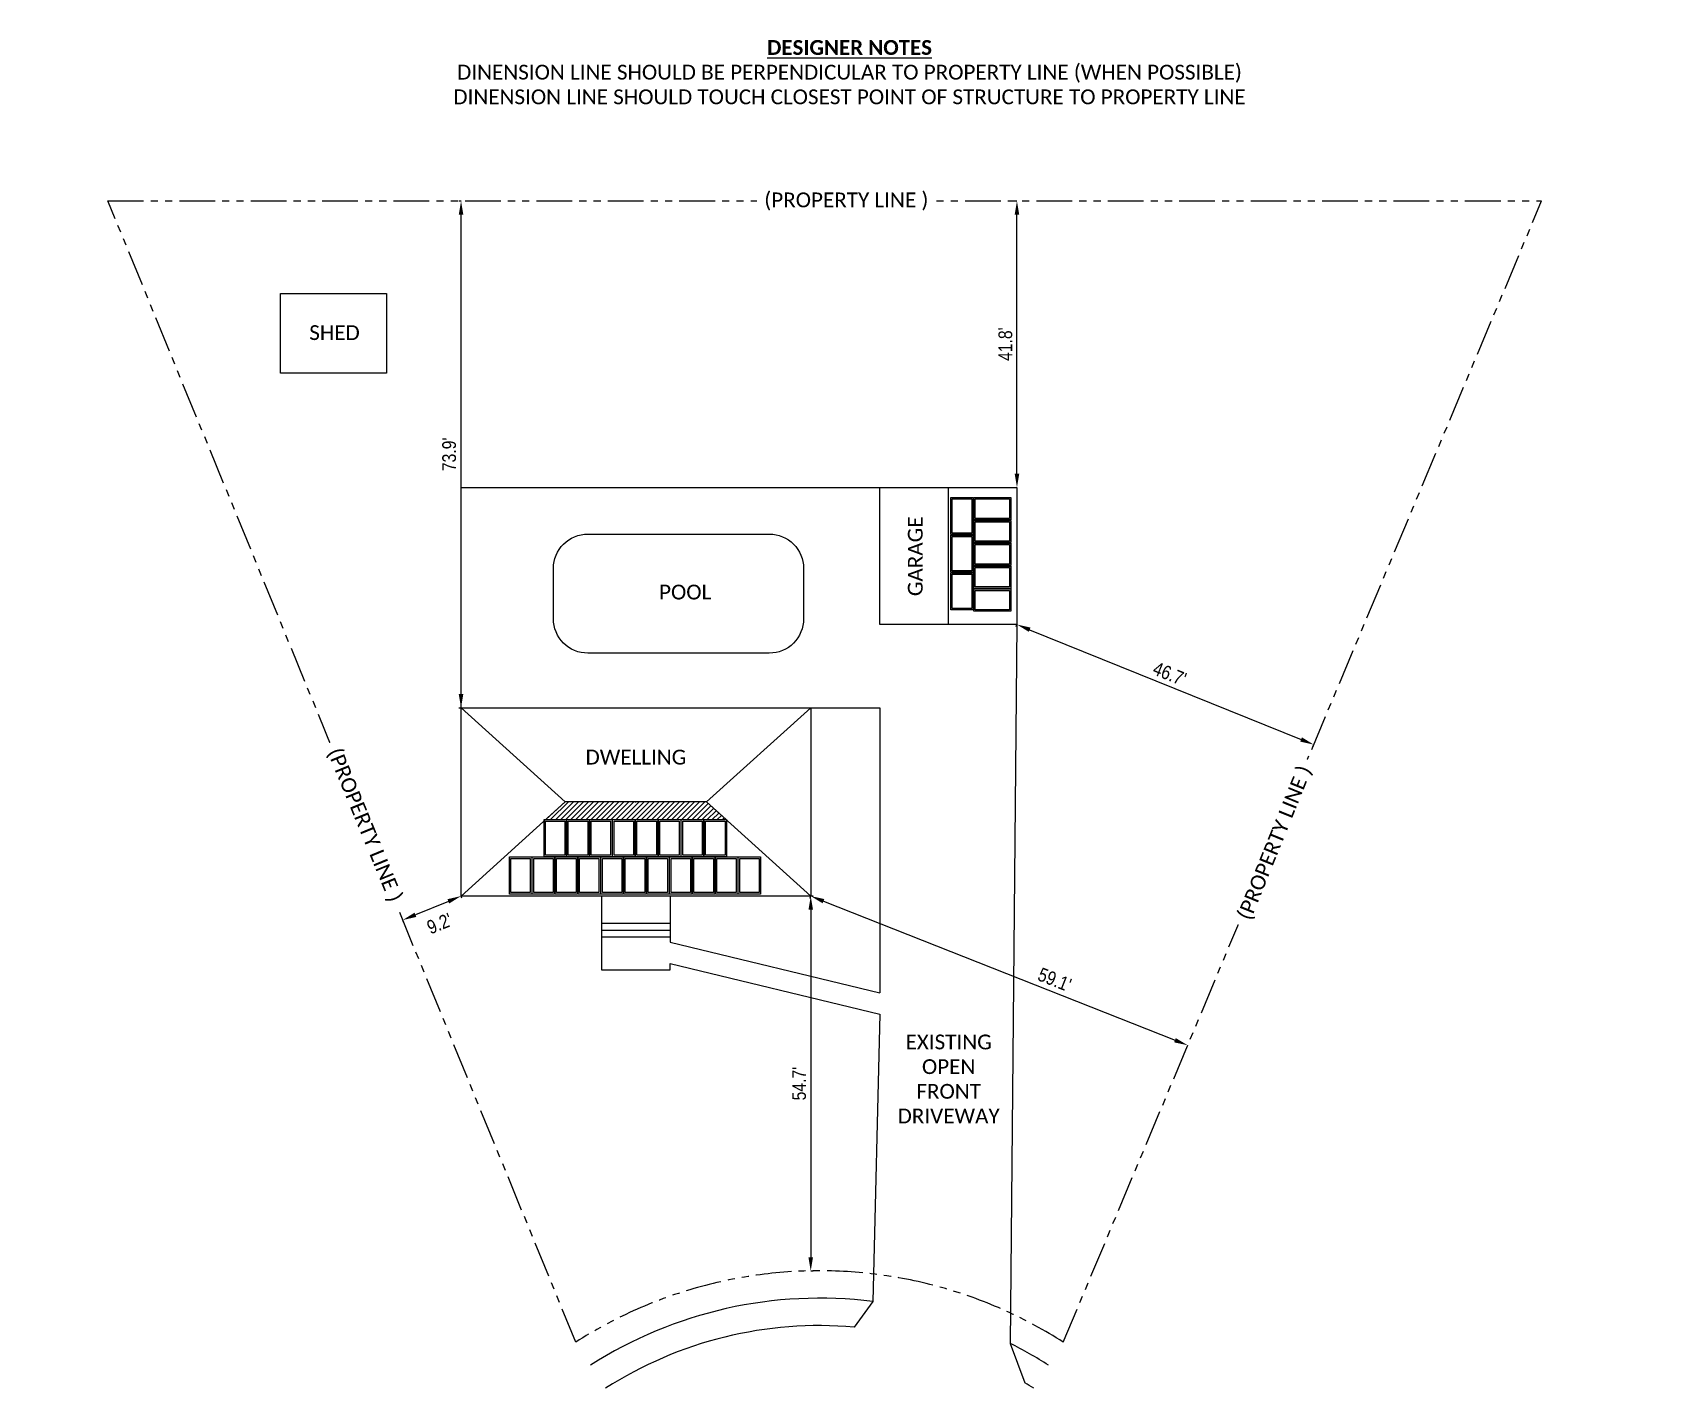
# Model space of a CAD drawing. Header units: feet. Extents: x -13431 to 20448, y 10370 to 29871.
# Drawn here: x -755 to 2104, y 15561 to 17934 of the extents above; entities that cross this region are included whole.
import ezdxf

# ---------------------------------------------------------------- set-up
doc = ezdxf.new("R2010")
doc.units = ezdxf.units.FT
doc.header["$MEASUREMENT"] = 0
doc.linetypes.add('PHANTOM', pattern=[2.5, 1.25, -0.25, 0.25, -0.25, 0.25, -0.25])
doc.layers.add('LOCKED (NO PRINT)', color=7, linetype='Continuous', plot=False)
doc.layers.add('MODULE FRAME', color=9, linetype='Continuous')
doc.styles.add('1SIXTEENTH', font='technic_.ttf', dxfattribs={"height": 24})
doc.dimstyles.new('DESIGN', dxfattribs={"dimscale": 0, "dimtxt": 24, "dimasz": 24, "dimexe": 0, "dimexo": 4, "dimgap": 8, "dimtad": 1, "dimdec": 1, "dimlfac": 0.083333, "dimzin": 3, "dimdsep": 46, "dimtxsty": '1SIXTEENTH', "dimcen": 24, "dimclrd": 1, "dimclre": 1, "dimclrt": 7, "dimadec": 0, "dimazin": 0, "dimtfac": 1, "dimtdec": 1, "dimtofl": 0, "dimtmove": 2, "dimatfit": 3, "dimfxl": 1, "dimfrac": 2, "dimtolj": 1, "dimtzin": 0, "dimarcsym": 1})

msp = doc.modelspace()

# ---------------------------------------------------------------- texts
at = {"insert": (848.04658, 16102.03915), "char_height": 25.92, "attachment_point": 5, "style": '1SIXTEENTH', "bg_fill": 3, "box_fill_scale": 1.5, "bg_fill_color": 256, "bg_fill_transparency": 0}
msp.add_mtext_dynamic_manual_height_columns('{\\fCalibri|b0|i0|c0|p34;EXISTING\\POPEN FRONT DRIVEWAY}', width=2, gutter_width=370.66776, heights=[0], dxfattribs=at)
at = {"layer": 'LOCKED (NO PRINT)', "insert": (674.5356, 17864.24775), "char_height": 25.92, "attachment_point": 5, "style": '1SIXTEENTH', "bg_fill": 2}
msp.add_mtext_dynamic_manual_height_columns('{\\fCalibri|b1|i0|c0|p34;\\LDESIGNER NOTES\\P\\fCalibri|b0|i0|c0|p34;\\lDINENSION LINE SHOULD BE PERPENDICULAR TO PROPERTY LINE (WHEN POSSIBLE)\\P\\W1;DINENSION LINE SHOULD TOUCH CLOSEST POINT OF STRUCTURE TO PROPERTY LINE}', width=2833.1198491, gutter_width=370.66776, heights=[0], dxfattribs=at)

# ---------------------------------------------------------------- blocks, each defined once
blk = doc.blocks.new('*D145')
at = {"color": 1, "lineweight": -2, "transparency": 16777216}
for p, q in [((-27.5, 16413), (-85.1, 16389.4)), ((-3.8, 16418.5), (-5.3, 16422.2)), ((-105.8, 16376.6), (-107.3, 16380.3))]:
    blk.add_line(p, q, dxfattribs=at)
at = {"color": 1, "transparency": 16777216}
for points in [[(-29.1, 16416.7), (-26, 16409.3), (-5.3, 16422.2)], [(-86.7, 16393.1), (-83.6, 16385.7), (-107.3, 16380.3)]]:
    blk.add_solid(points, dxfattribs=at)
at = {"layer": 'Defpoints', "color": 0, "transparency": 16777216}
for p in [(-5.3, 16422.2), (-107.3, 16380.3), (-107.3, 16380.3)]:
    blk.add_point(p, dxfattribs=at)
at = {"color": 7, "transparency": 16777216, "insert": (-43, 16374.1), "char_height": 24, "attachment_point": 5, "rotation": 22.2896, "style": '1SIXTEENTH'}
blk.add_mtext("\\A1;9.2'", dxfattribs=at)
blk = doc.blocks.new('*D146')
at = {"color": 1, "lineweight": -2, "transparency": 16777216}
for p, q in [((610.7, 16422.2), (606.7, 16422.2)), ((606.7, 16398.2), (606.7, 15789.9)), ((610.7, 15765.9), (606.7, 15765.9))]:
    blk.add_line(p, q, dxfattribs=at)
at = {"color": 1, "transparency": 16777216}
for points in [[(602.7, 16398.2), (610.7, 16398.2), (606.7, 16422.2)], [(602.7, 15789.9), (610.7, 15789.9), (606.7, 15765.9)]]:
    blk.add_solid(points, dxfattribs=at)
at = {"layer": 'Defpoints', "color": 0, "transparency": 16777216}
for p in [(606.7, 16422.2), (606.7, 15765.9), (606.7, 15765.9)]:
    blk.add_point(p, dxfattribs=at)
at = {"color": 7, "transparency": 16777216, "insert": (586.4, 16094), "char_height": 24, "attachment_point": 5, "rotation": 90, "style": '1SIXTEENTH'}
blk.add_mtext("\\A1;54.7'", dxfattribs=at)
blk = doc.blocks.new('*D143')
at = {"color": 1, "lineweight": -2, "transparency": 16777216}
for p, q in [((605.2, 16418.4), (606.7, 16422.2)), ((629, 16413.3), (1244.2, 16169.9)), ((1265, 16157.3), (1266.5, 16161.1))]:
    blk.add_line(p, q, dxfattribs=at)
at = {"color": 1, "transparency": 16777216}
for points in [[(630.4, 16417), (627.5, 16409.6), (606.7, 16422.2)], [(1245.6, 16173.6), (1242.7, 16166.2), (1266.5, 16161.1)]]:
    blk.add_solid(points, dxfattribs=at)
at = {"layer": 'Defpoints', "color": 0, "transparency": 16777216}
for p in [(606.7, 16422.2), (1266.5, 16161.1), (1266.5, 16161.1)]:
    blk.add_point(p, dxfattribs=at)
at = {"color": 7, "transparency": 16777216, "insert": (1033.6, 16275.9), "char_height": 24, "attachment_point": 5, "rotation": 338.4121, "style": '1SIXTEENTH'}
blk.add_mtext("\\A1;59.1'", dxfattribs=at)
blk = doc.blocks.new('*D144')
at = {"color": 1, "lineweight": -2, "transparency": 16777216}
for p, q in [((966.1, 16893.8), (967.6, 16897.5)), ((989.8, 16888.5), (1464.8, 16696.4)), ((1485.5, 16683.6), (1487, 16687.3))]:
    blk.add_line(p, q, dxfattribs=at)
at = {"color": 1, "transparency": 16777216}
for points in [[(991.3, 16892.2), (988.3, 16884.8), (967.6, 16897.5)], [(1466.3, 16700.1), (1463.3, 16692.6), (1487, 16687.3)]]:
    blk.add_solid(points, dxfattribs=at)
at = {"layer": 'Defpoints', "color": 0, "transparency": 16777216}
for p in [(967.6, 16897.5), (1487, 16687.3), (1487, 16687.3)]:
    blk.add_point(p, dxfattribs=at)
at = {"color": 7, "transparency": 16777216, "insert": (1234.9, 16811.2), "char_height": 24, "attachment_point": 5, "rotation": 337.9715, "style": '1SIXTEENTH'}
blk.add_mtext("\\A1;46.7'", dxfattribs=at)
blk = doc.blocks.new('*D147')
at = {"color": 1, "lineweight": -2, "transparency": 16777216}
for p, q in [((963.6, 17639), (967.6, 17639)), ((967.6, 17161.5), (967.6, 17615)), ((963.6, 17137.5), (967.6, 17137.5))]:
    blk.add_line(p, q, dxfattribs=at)
at = {"color": 1, "transparency": 16777216}
for points in [[(963.6, 17615), (971.6, 17615), (967.6, 17639)], [(963.6, 17161.5), (971.6, 17161.5), (967.6, 17137.5)]]:
    blk.add_solid(points, dxfattribs=at)
at = {"layer": 'Defpoints', "color": 0, "transparency": 16777216}
for p in [(967.6, 17639), (967.6, 17639), (967.6, 17137.5)]:
    blk.add_point(p, dxfattribs=at)
at = {"color": 7, "transparency": 16777216, "insert": (947.4, 17388.3), "char_height": 24, "attachment_point": 5, "rotation": 90, "style": '1SIXTEENTH'}
blk.add_mtext("\\A1;41.8'", dxfattribs=at)
blk = doc.blocks.new('*D148')
at = {"color": 1, "lineweight": -2, "transparency": 16777216}
for p, q in [((-9.3, 17639), (-5.3, 17639)), ((-5.3, 16775.7), (-5.3, 17615)), ((-9.3, 16751.7), (-5.3, 16751.7))]:
    blk.add_line(p, q, dxfattribs=at)
at = {"color": 1, "transparency": 16777216}
for points in [[(-9.3, 17615), (-1.3, 17615), (-5.3, 17639)], [(-9.3, 16775.7), (-1.3, 16775.7), (-5.3, 16751.7)]]:
    blk.add_solid(points, dxfattribs=at)
at = {"layer": 'Defpoints', "color": 0, "transparency": 16777216}
for p in [(-5.3, 17639), (-5.3, 17639), (-5.3, 16751.7)]:
    blk.add_point(p, dxfattribs=at)
at = {"color": 7, "transparency": 16777216, "insert": (-26, 17195.4), "char_height": 24, "attachment_point": 5, "rotation": 90, "style": '1SIXTEENTH'}
blk.add_mtext("\\A1;73.9'", dxfattribs=at)

# ---------------------------------------------------------------- dimensions: what is measured, and where the dimension line sits
for p1, p2, picture, middle in [((-5.3428, 16751.67546), (-5.3428, 17639.03974), '*D148', (-25.95683, 17195.3576)), ((967.59783, 17137.52083), (967.59783, 17639.03974), '*D147', (947.36976, 17388.28028)), ((967.59783, 16897.52083), (1487.04636, 16687.34986), '*D144', (1234.9024, 16811.17045)), ((606.6572, 16422.1517), (606.6572, 15765.8692), '*D146', (586.3765, 16094.01045))]:
    dim = msp.add_aligned_dim(p1=p1, p2=p2, distance=0, dimstyle='DESIGN', override={"dimscale": 1, "dimpost": "'"})
    dim.commit()
    dim.dimension.update_dxf_attribs({"geometry": picture, "text_midpoint": middle})
dim = msp.add_linear_dim(base=(-107.34901, 16380.33748), p1=(-5.3428, 16422.1517), p2=(-107.34901, 16380.33748), angle=202.2896241, dimstyle='DESIGN', override={"dimscale": 1, "dimpost": "'"})
dim.commit()
dim.dimension.update_dxf_attribs({"geometry": '*D145', "text_midpoint": (-43.01825, 16374.11156), "dimtype": 161})

# ---------------------------------------------------------------- hatches: boundary and pattern name
h = msp.add_hatch()
h.set_pattern_fill('ANSI31', color=9, scale=50)
h.set_pattern_definition([(45, (480.335, 4280.593), (-4.4194174, 4.4194174), [])])
h.paths.add_polyline_path([(424.15448, 16586.91358), (177.15992, 16586.91358), (142.88394, 16555.96952), (458.43046, 16555.96952)])

# ---------------------------------------------------------------- linework, layer by layer
at = {"color": 3, "linetype": 'PHANTOM', "ltscale": 50}
for p, q in [((195.55958, 15641.38887), (-623.31417, 17639.03974)), ((-623.31417, 17639.03974), (1885.87845, 17639.03974)), ((1048.70735, 15641.38887), (1885.87845, 17639.03974))]:
    msp.add_line(p, q, dxfattribs=at)
at = {"color": 4}
for p, q in [((-5.3428, 16751.67546), (-5.3428, 17137.52083)), ((-5.3428, 17137.52083), (727.59783, 17137.52083)), ((967.59783, 16897.52083), (955.59783, 15639.26314)), ((606.6572, 16751.67546), (727.59783, 16751.67546)), ((727.59783, 16751.67546), (727.59783, 16252.67145)), ((240.6572, 16422.1517), (240.6572, 16333.24428)), ((360.6572, 16422.1517), (360.6572, 16341.2965)), ((360.6572, 16374.1517), (240.6572, 16374.1517)), ((360.6572, 16362.1517), (240.6572, 16362.1517)), ((360.6572, 16350.1517), (240.6572, 16350.1517)), ((360.6572, 16341.2965), (727.59783, 16252.67145)), ((360.6572, 16304.26137), (727.59783, 16215.63632)), ((727.59783, 16215.63632), (715.59783, 15712.44145)), ((715.59783, 15712.44145), (682.56616, 15667.71282)), ((955.59783, 15639.26314), (981.34492, 15570.24938))]:
    msp.add_line(p, q, dxfattribs=at)
at = {"color": 3}
for p, q in [((-5.3428, 16751.67546), (606.6572, 16751.67546)), ((-5.3428, 16422.1517), (-5.3428, 16751.67546)), ((-5.3428, 16751.67546), (177.15992, 16586.91358)), ((606.6572, 16751.67546), (424.15448, 16586.91358)), ((606.6572, 16751.67546), (606.6572, 16422.1517)), ((177.15992, 16586.91358), (-5.3428, 16422.1517)), ((-5.3428, 16422.1517), (177.15992, 16586.91358)), ((424.15448, 16586.91358), (177.15992, 16586.91358)), ((424.15448, 16586.91358), (606.6572, 16422.1517)), ((606.6572, 16422.1517), (424.15448, 16586.91358)), ((606.6572, 16422.1517), (-5.3428, 16422.1517))]:
    msp.add_line(p, q, dxfattribs=at)
at = {"color": 1}
msp.add_line((299.6572, 16586.91358), (300.32109, 16586.91358), dxfattribs=at)
at = {"color": 3}
msp.add_lwpolyline([(-321.41464, 17476.75078), (-135.72068, 17476.75078), (-135.72068, 17337.57534), (-321.41464, 17337.57534)], close=True, dxfattribs=at)
at = {"color": 3, "flags": 128}
for points in [[(727.59783, 17137.52083), (967.59783, 17137.52083), (967.59783, 16897.52083), (727.59783, 16897.52083), (727.59783, 17137.52083)], [(847.59783, 16897.52083), (847.59783, 17137.52083)]]:
    msp.add_lwpolyline(points, dxfattribs=at)
at = {"color": 3}
msp.add_lwpolyline([(216.45542, 17055.85483), (534.2189, 17055.85483, -0.4142135624), (594.2189, 16995.85483), (594.2189, 16907.42928, -0.4142135624), (534.2189, 16847.42928), (216.45542, 16847.42928, -0.4142135624), (156.45542, 16907.42928), (156.45542, 16995.85483, -0.4142135624)], format="xyb", close=True, dxfattribs=at)
at = {"flags": 128}
msp.add_lwpolyline([(177.15992, 16586.91358), (142.88394, 16555.96952), (458.43046, 16555.96952), (424.15448, 16586.91358)], close=True, dxfattribs=at)
at = {"color": 4, "flags": 128}
msp.add_lwpolyline([(240.6572, 16333.24428), (240.6572, 16293.26351), (360.6572, 16293.26351), (360.6572, 16304.26137)], dxfattribs=at)
at = {"color": 3, "linetype": 'PHANTOM', "ltscale": 50}
msp.add_arc((622.13347, 14975.76168), 790.58512, 57.34581164, 122.65418836, dxfattribs=at)
at = {"color": 4}
for radius, start, end in [(742.58512, 82.76937572, 122.65418836), (694.58512, 85.00864376, 122.65418836), (742.58512, 57.34581164, 63.3166885), (694.58512, 57.34581164, 58.85807601)]:
    msp.add_arc((622.13347, 14975.76168), radius, start, end, dxfattribs=at)
at = {"layer": 'MODULE FRAME', "color": 7, "linetype": 'Continuous', "flags": 128}
for points in [[(851.89034, 17119.9435), (890.94034, 17119.9435), (890.94034, 17054.9935), (851.89034, 17054.9935)], [(956.89034, 17119.9435), (956.89034, 17080.8935), (891.94034, 17080.8935), (891.94034, 17119.9435)], [(956.89034, 17079.8935), (956.89034, 17040.8435), (891.94034, 17040.8435), (891.94034, 17079.8935)], [(851.89034, 17053.9935), (890.94034, 17053.9935), (890.94034, 16989.0435), (851.89034, 16989.0435)], [(956.89034, 17039.8435), (956.89034, 17000.7935), (891.94034, 17000.7935), (891.94034, 17039.8435)], [(851.89034, 16988.0435), (890.94034, 16988.0435), (890.94034, 16923.0935), (851.89034, 16923.0935)], [(956.89034, 16999.7935), (956.89034, 16960.7435), (891.94034, 16960.7435), (891.94034, 16999.7935)], [(956.89034, 16959.7435), (956.89034, 16920.6935), (891.94034, 16920.6935), (891.94034, 16959.7435)], [(178.94983, 16491.01952), (139.89983, 16491.01952), (139.89983, 16555.96952), (178.94983, 16555.96952)], [(218.99983, 16491.01952), (179.94983, 16491.01952), (179.94983, 16555.96952), (218.99983, 16555.96952)], [(259.04983, 16491.01952), (219.99983, 16491.01952), (219.99983, 16555.96952), (259.04983, 16555.96952)], [(299.09983, 16491.01952), (260.04983, 16491.01952), (260.04983, 16555.96952), (299.09983, 16555.96952)], [(339.14983, 16491.01952), (300.09983, 16491.01952), (300.09983, 16555.96952), (339.14983, 16555.96952)], [(379.19983, 16491.01952), (340.14983, 16491.01952), (340.14983, 16555.96952), (379.19983, 16555.96952)], [(419.24983, 16491.01952), (380.19983, 16491.01952), (380.19983, 16555.96952), (419.24983, 16555.96952)], [(459.29983, 16491.01952), (420.24983, 16491.01952), (420.24983, 16555.96952), (459.29983, 16555.96952)], [(118.37483, 16425.81952), (79.32483, 16425.81952), (79.32483, 16490.76952), (118.37483, 16490.76952)], [(158.42483, 16425.81952), (119.37483, 16425.81952), (119.37483, 16490.76952), (158.42483, 16490.76952)], [(198.47483, 16425.81952), (159.42483, 16425.81952), (159.42483, 16490.76952), (198.47483, 16490.76952)], [(238.52483, 16425.81952), (199.47483, 16425.81952), (199.47483, 16490.76952), (238.52483, 16490.76952)], [(278.57483, 16425.81952), (239.52483, 16425.81952), (239.52483, 16490.76952), (278.57483, 16490.76952)], [(318.62483, 16425.81952), (279.57483, 16425.81952), (279.57483, 16490.76952), (318.62483, 16490.76952)], [(358.67483, 16425.81952), (319.62483, 16425.81952), (319.62483, 16490.76952), (358.67483, 16490.76952)], [(398.72483, 16425.81952), (359.67483, 16425.81952), (359.67483, 16490.76952), (398.72483, 16490.76952)], [(438.77483, 16425.81952), (399.72483, 16425.81952), (399.72483, 16490.76952), (438.77483, 16490.76952)], [(478.82483, 16425.81952), (439.77483, 16425.81952), (439.77483, 16490.76952), (478.82483, 16490.76952)], [(518.87483, 16425.81952), (479.82483, 16425.81952), (479.82483, 16490.76952), (518.87483, 16490.76952)]]:
    msp.add_lwpolyline(points, close=True, dxfattribs=at)
at = {"layer": 'MODULE FRAME', "color": 8, "linetype": 'Continuous', "flags": 128}
for points in [[(854.40704, 17117.4268), (888.42364, 17117.4268), (888.42364, 17057.5102), (854.40704, 17057.5102)], [(954.37364, 17117.4268), (954.37364, 17083.4102), (894.45704, 17083.4102), (894.45704, 17117.4268)], [(954.37364, 17077.3768), (954.37364, 17043.3602), (894.45704, 17043.3602), (894.45704, 17077.3768)], [(854.40704, 17051.4768), (888.42364, 17051.4768), (888.42364, 16991.5602), (854.40704, 16991.5602)], [(954.37364, 17037.3268), (954.37364, 17003.3102), (894.45704, 17003.3102), (894.45704, 17037.3268)], [(854.40704, 16985.5268), (888.42364, 16985.5268), (888.42364, 16925.6102), (854.40704, 16925.6102)], [(954.37364, 16997.2768), (954.37364, 16963.2602), (894.45704, 16963.2602), (894.45704, 16997.2768)], [(954.37364, 16957.2268), (954.37364, 16923.2102), (894.45704, 16923.2102), (894.45704, 16957.2268)], [(176.43313, 16493.53622), (142.41653, 16493.53622), (142.41653, 16553.45282), (176.43313, 16553.45282)], [(216.48313, 16493.53622), (182.46653, 16493.53622), (182.46653, 16553.45282), (216.48313, 16553.45282)], [(256.53313, 16493.53622), (222.51653, 16493.53622), (222.51653, 16553.45282), (256.53313, 16553.45282)], [(296.58313, 16493.53622), (262.56653, 16493.53622), (262.56653, 16553.45282), (296.58313, 16553.45282)], [(336.63313, 16493.53622), (302.61653, 16493.53622), (302.61653, 16553.45282), (336.63313, 16553.45282)], [(376.68313, 16493.53622), (342.66653, 16493.53622), (342.66653, 16553.45282), (376.68313, 16553.45282)], [(416.73313, 16493.53622), (382.71653, 16493.53622), (382.71653, 16553.45282), (416.73313, 16553.45282)], [(456.78313, 16493.53622), (422.76653, 16493.53622), (422.76653, 16553.45282), (456.78313, 16553.45282)], [(115.85813, 16428.33622), (81.84153, 16428.33622), (81.84153, 16488.25282), (115.85813, 16488.25282)], [(155.90813, 16428.33622), (121.89153, 16428.33622), (121.89153, 16488.25282), (155.90813, 16488.25282)], [(195.95813, 16428.33622), (161.94153, 16428.33622), (161.94153, 16488.25282), (195.95813, 16488.25282)], [(236.00813, 16428.33622), (201.99153, 16428.33622), (201.99153, 16488.25282), (236.00813, 16488.25282)], [(276.05813, 16428.33622), (242.04153, 16428.33622), (242.04153, 16488.25282), (276.05813, 16488.25282)], [(316.10813, 16428.33622), (282.09153, 16428.33622), (282.09153, 16488.25282), (316.10813, 16488.25282)], [(356.15813, 16428.33622), (322.14153, 16428.33622), (322.14153, 16488.25282), (356.15813, 16488.25282)], [(396.20813, 16428.33622), (362.19153, 16428.33622), (362.19153, 16488.25282), (396.20813, 16488.25282)], [(436.25813, 16428.33622), (402.24153, 16428.33622), (402.24153, 16488.25282), (436.25813, 16488.25282)], [(476.30813, 16428.33622), (442.29153, 16428.33622), (442.29153, 16488.25282), (476.30813, 16488.25282)], [(516.35813, 16428.33622), (482.34153, 16428.33622), (482.34153, 16488.25282), (516.35813, 16488.25282)]]:
    msp.add_lwpolyline(points, close=True, dxfattribs=at)

msp.set_redraw_order([(e.dxf.handle, doc.entitydb.next_handle()) for e in msp.query("TEXT MTEXT ATTDEF DIMENSION ARC_DIMENSION")])  # texts and dimensions are drawn at this point

# ---------------------------------------------------------------- next in the draw order: texts
at = {"char_height": 25.92, "attachment_point": 5, "style": '1SIXTEENTH', "bg_fill": 3, "box_fill_scale": 1.5, "bg_fill_color": 256, "bg_fill_transparency": 0}
for s, width, insert in [('{\\fCalibri|b0|i0|c0|p34;(PROPERTY LINE )}', 286.8905942, (668.97136, 17637.99185)), ('{\\fCalibri|b0|i0|c0|p34;SHED}', 86.2926567, (-226.75416, 17408.32643)), ('{\\fCalibri|b0|i0|c0|p34;POOL}', 210.360898, (386.94123, 16954.22921)), ('{\\fCalibri|b0|i0|c0|p34;DWELLING}', 183.5816727, (300.71223, 16665.30844))]:
    msp.add_mtext_dynamic_manual_height_columns(s, width=width, gutter_width=370.66776, heights=[0], dxfattribs=dict(at, insert=insert))
for s, width, insert, rotation in [('{\\fCalibri|b0|i0|c0|p34;GARAGE}', 146.5838023, (789.79967, 17016.89993), 90), ('{\\fCalibri|b0|i0|c0|p34;(PROPERTY LINE )}', 286.8905942, (-175.55776, 16545.83462), 292.34811025), ('{\\fCalibri|b0|i0|c0|p34;(PROPERTY LINE )}', 286.8905942, (1420.52737, 16514.74167), 67.96746257)]:
    msp.add_mtext_dynamic_manual_height_columns(s, width=width, gutter_width=370.66776, heights=[0], dxfattribs=dict(at, insert=insert, rotation=rotation))

# ---------------------------------------------------------------- next in the draw order: dimensions: what is measured, and where the dimension line sits
dim = msp.add_linear_dim(base=(1266.49214, 16161.06517), p1=(606.6572, 16422.1517), p2=(1266.49214, 16161.06517), angle=338.41205691, dimstyle='DESIGN', override={"dimscale": 1, "dimpost": "'"})
dim.commit()
dim.dimension.update_dxf_attribs({"geometry": '*D143', "text_midpoint": (1033.60062, 16275.93737), "dimtype": 161})

doc.saveas('drawing.dxf')
